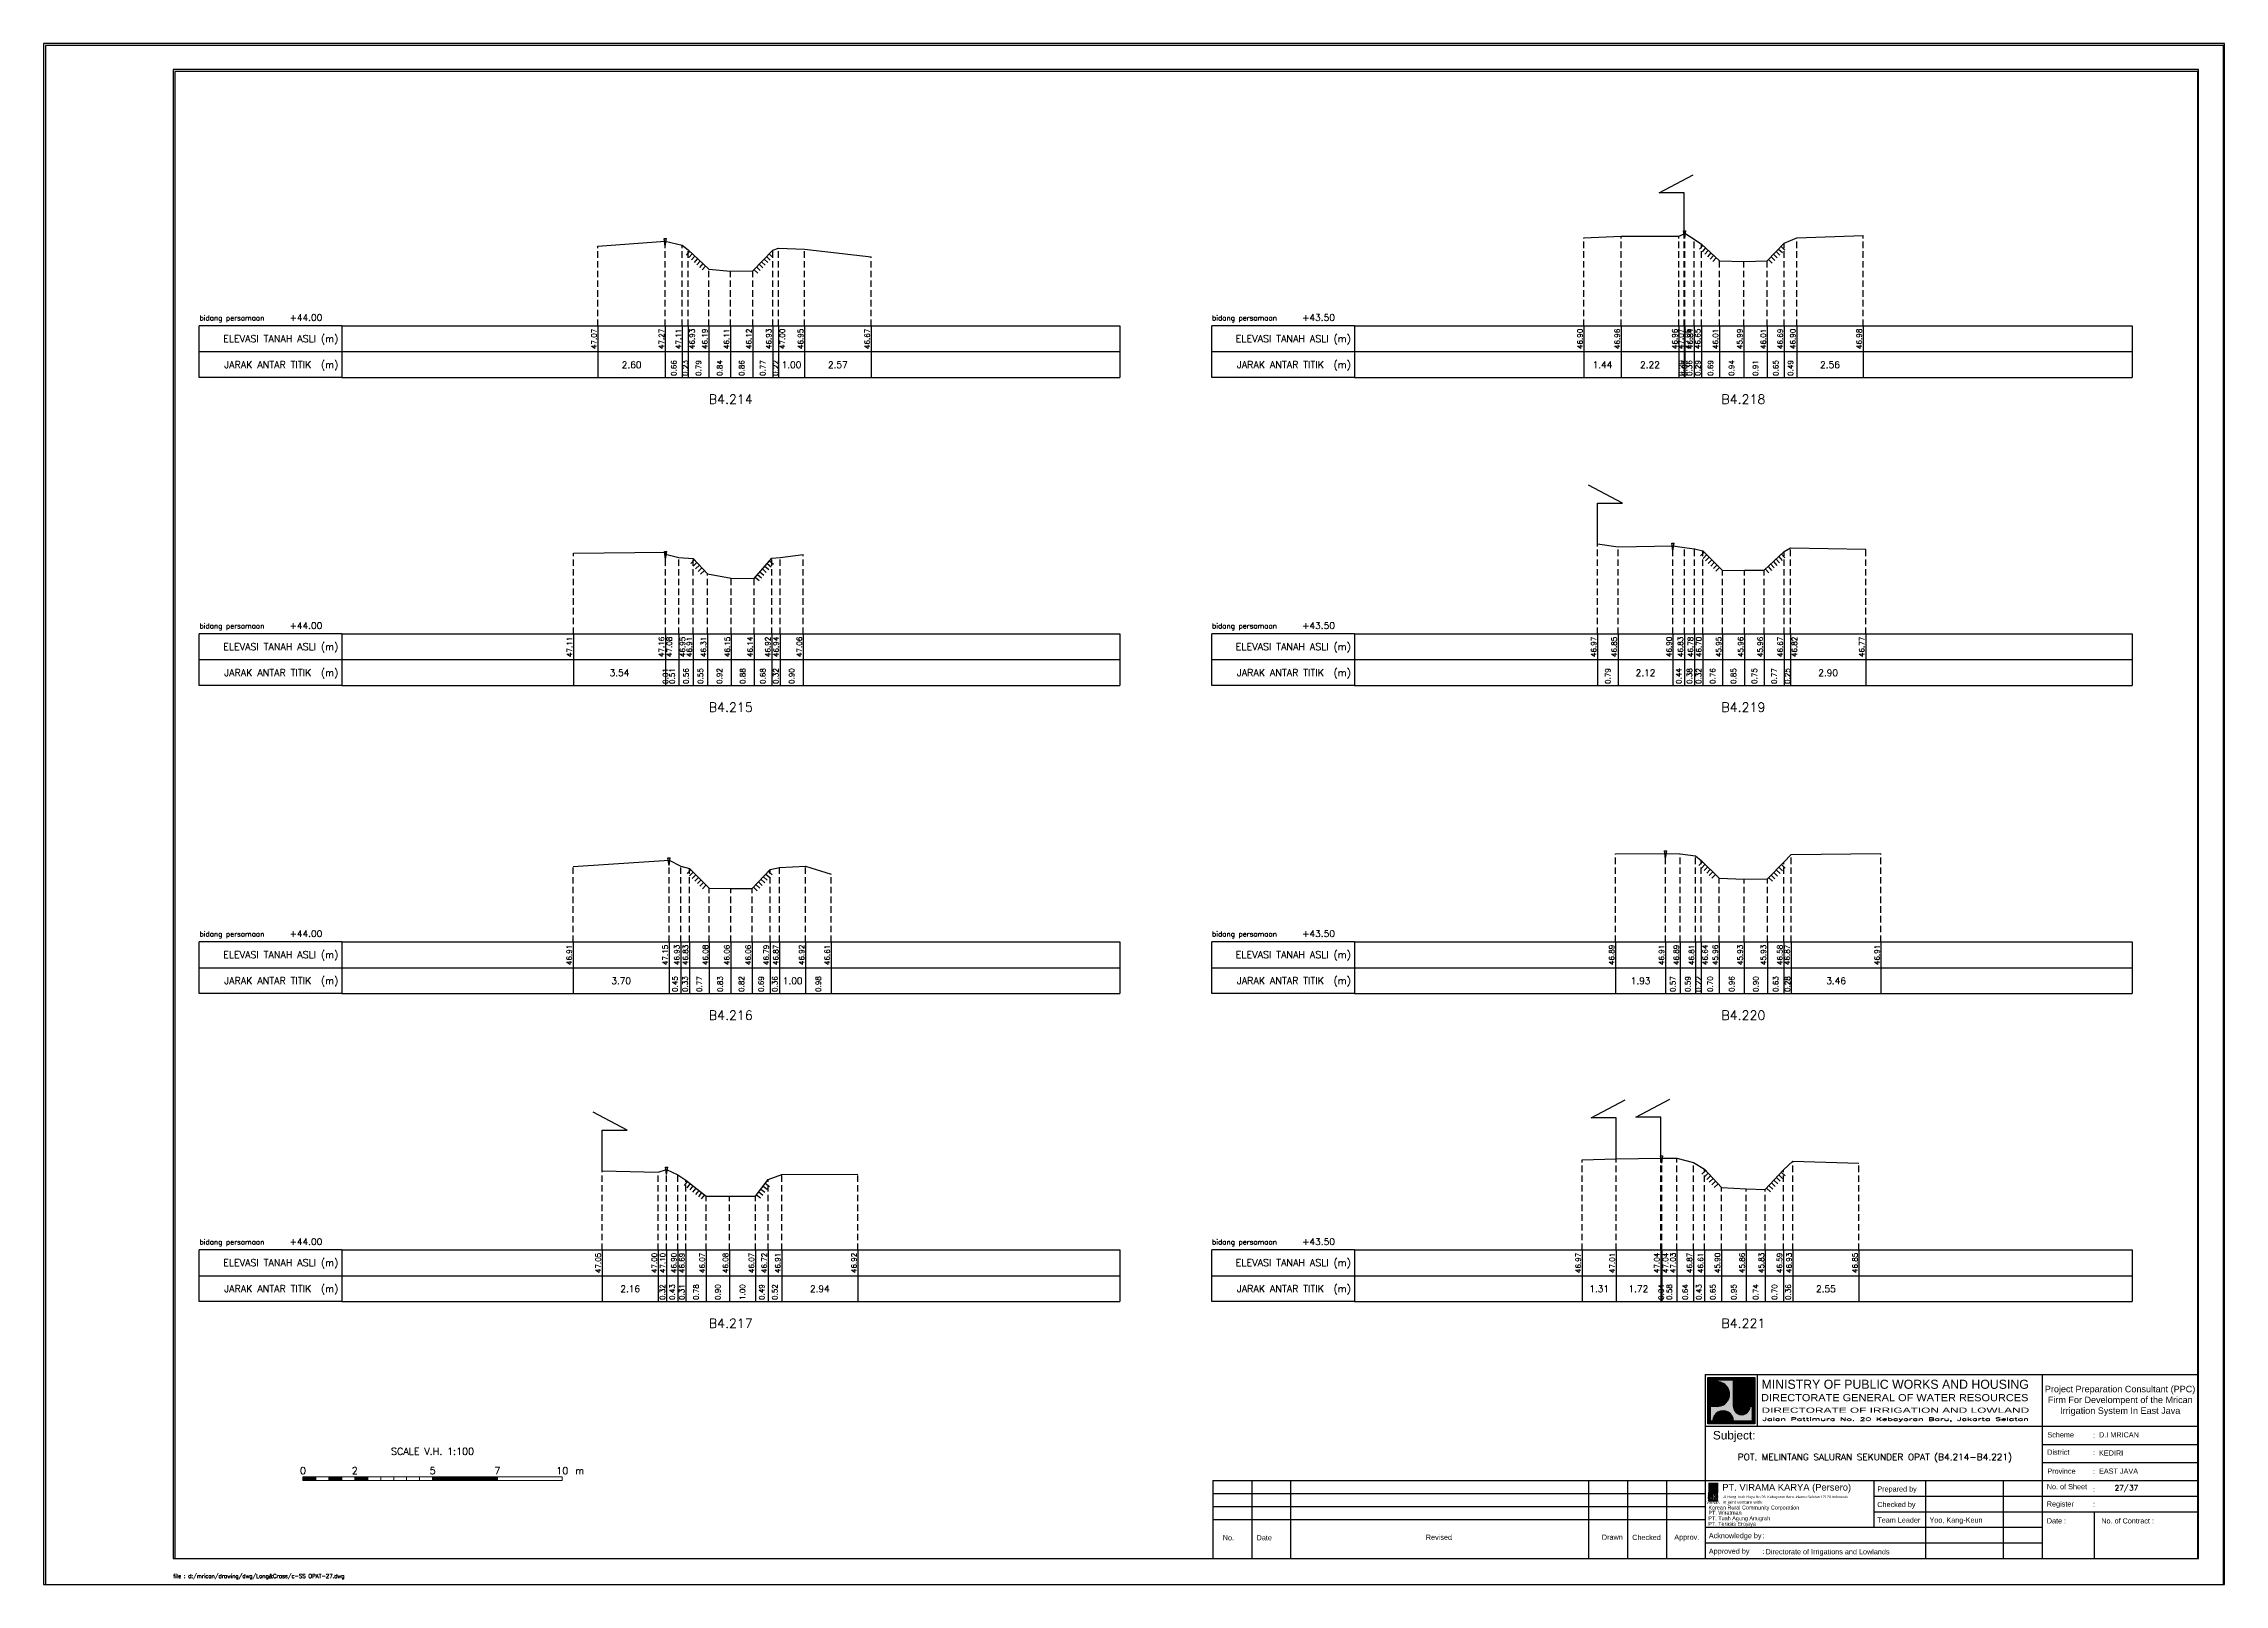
# Model space of a CAD drawing. Header units: inches. Extents: x -11 to 3175, y -842 to -783.
# Drawn here: x 2231 to 2315.1, y -842 to -782.6 of the extents above; entities that cross this region are included whole.
import ezdxf
from ezdxf.enums import TextEntityAlignment as Align

# ---------------------------------------------------------------- set-up
doc = ezdxf.new("R2010")
doc.units = ezdxf.units.IN
doc.header["$MEASUREMENT"] = 0
doc.linetypes.add('DASHED2', pattern=[0.375, 0.25, -0.125])
doc.layers.add('KOP', color=7, linetype='Continuous')
doc.layers.add('pelengkap', color=7, linetype='Continuous')
doc.styles.add('ARIAL', font='arial.ttf')
doc.styles.add('battang01', font='arial.ttf')
doc.styles.add('L100', font='simplex.shx', dxfattribs={"height": 0.254})
doc.styles.add('L140', font='simplex.shx', dxfattribs={"height": 0.356})
doc.styles.add('L60', font='simplex.shx', dxfattribs={"height": 0.152})
doc.styles.add('L80', font='simplex.shx', dxfattribs={"height": 0.203})
doc.styles.add('ROMANS-N', font='ROMANS.SHX', dxfattribs={"width": 0.8})
doc.styles.add('SONDU', font='arial.ttf')
doc.styles.get("Standard").update_dxf_attribs({"font": 'simplex.shx'})
doc.styles.add('STYLE1', font='arial.ttf', dxfattribs={"height": 0.2})
pattern_1 = [(45, (0, 0), (-0.08838834764831843, 0.08838834764831845), [])]

# ---------------------------------------------------------------- blocks, each defined once
blk = doc.blocks.new('kop')
at = {"layer": 'KOP'}
h = blk.add_hatch(color=3, dxfattribs=at)
h.paths.add_polyline_path([(609.8653532927285, 69.7965174242664), (591.8076082223538, 69.7965174242664), (591.8076082223538, 51.90947071793616), (609.8653532927285, 51.90947071793616)])
h.paths.add_polyline_path([(592.1020534932645, 52.24844148547069), (592.1020534932645, 69.50460869670152), (609.5341911203627, 69.50460869670152), (609.5341911203627, 52.24844148547069)], flags=16)
edge = h.paths.add_edge_path(flags=0)
edge.add_line((608.873529834174, 52.90910277674104), (601.6712012034158, 52.90910277674104))
edge.add_ellipse((597.6820295724688, 52.91975268540099), major_axis=(2.820780363398898, 2.820780363398898), ratio=0.9999999999999934, start_angle=314.8470375744171, end_angle=495.1529624255826)
edge.add_line((593.6928579415221, 52.90910277674104), (592.7627147794652, 52.90910277674104))
edge.add_line((592.7627147794651, 52.90910277674104), (592.7627147794651, 58.62619728620361))
edge.add_line((592.7627147794651, 58.62619728620368), (595.428986556629, 58.62619728620368))
edge.add_ellipse((595.4289865566291, 63.36824099147847), major_axis=(-3.353131261170752, 3.353131261170752), ratio=0.9999999999999983, start_angle=134.9999999999999, end_angle=314.9999999999999)
edge.add_line((595.4289865566291, 68.11028469675327), (595.4289865566291, 68.84394741944757))
edge.add_line((595.4289865566291, 68.84394741944752), (601.6547436091821, 68.84394741944752))
edge.add_line((601.6547436091821, 68.84394741944752), (601.6547436091821, 58.59413430307072))
edge.add_ellipse((604.8563547331537, 58.62619728605213), major_axis=(2.263994459030571, 2.263994459030571), ratio=0.9999999999991376, start_angle=135.5737774266452, end_angle=315.0000000026869)
edge.add_line((608.0581264027169, 58.62619728620368), (608.873529834174, 58.62619728620368))
edge.add_line((608.873529834174, 58.62619728620368), (608.873529834174, 52.9091027767411))
h = blk.add_hatch(dxfattribs=at)
h.set_pattern_fill('ANSI31', color=21)
h.set_pattern_definition(pattern_1)
h.paths.add_polyline_path([(609.5341911203627, 69.50460869670152), (592.1020534932645, 69.50460869670152), (592.1020534932645, 52.24844148547069), (609.5341911203627, 52.24844148547069)])
edge = h.paths.add_edge_path(flags=16)
edge.add_line((608.0581264038578, 58.62619728331649), (608.873529834174, 58.62619728331649))
edge.add_line((608.873529834174, 58.62619728331649), (608.873529834174, 52.90910277674104))
edge.add_line((608.873529834174, 52.90910277674104), (601.6712012043477, 52.90910277674104))
edge.add_ellipse((597.6820295732255, 52.91975268530538), major_axis=(-2.820780363950464, 2.820780363950464), ratio=0.9999999999999999, start_angle=224.8470375717975, end_angle=405.1529624282025)
edge.add_line((593.6928579421033, 52.90910277674104), (592.7627147794651, 52.90910277674104))
edge.add_line((592.7627147794651, 52.90910277674104), (592.7627147794651, 58.62619728331649))
edge.add_line((592.7627147794651, 58.62619728331649), (595.4289865705781, 58.62619728331649))
edge.add_ellipse((595.4289865571182, 63.3682409894528), major_axis=(-3.353131262124677, 3.353131262124677), ratio=0.9999999999999912, start_angle=134.9999999999997, end_angle=314.9999999999998)
edge.add_line((595.4289865571182, 68.11028469676671), (595.4289865571182, 68.84394741944752))
edge.add_line((595.4289865571182, 68.84394741944752), (601.6547436095548, 68.84394741944752))
edge.add_line((601.6547436095548, 68.84394741944752), (601.6547436095548, 58.5941344047481))
edge.add_ellipse((604.8563547345466, 58.62619728331649), major_axis=(-2.263994459341034, 2.263994459341035), ratio=0.999999999999965, start_angle=45.57377555810933, end_angle=225.000000000001)
h = blk.add_hatch(color=3, dxfattribs=at)
edge = h.paths.add_edge_path()
edge.add_line((601.6547436091821, 68.84394741944752), (595.4289865566291, 68.84394741944752))
edge.add_line((595.4289865566291, 68.84394741944752), (595.4289865566291, 68.11028469675321))
edge.add_ellipse((595.4289865566291, 63.36824099147847), major_axis=(-3.353131261170759, 3.353131261170758), ratio=0.9999999999999979, start_angle=134.9999999999999, end_angle=314.99999999999994, ccw=False)
edge.add_line((595.4289865566291, 58.62619728620368), (592.7627147794652, 58.62619728620368))
edge.add_line((592.7627147794651, 58.62619728620368), (592.7627147794651, 52.9091027767411))
edge.add_line((592.7627147794651, 52.90910277674104), (593.692857941522, 52.90910277674104))
edge.add_ellipse((597.6820295724688, 52.91975268540099), major_axis=(-2.820780363398898, 2.820780363398898), ratio=0.9999999999999934, start_angle=-135.1529624255826, end_angle=45.15296242558293, ccw=False)
edge.add_line((601.6712012034156, 52.90910277674104), (608.8735298341738, 52.90910277674104))
edge.add_line((608.873529834174, 52.90910277674104), (608.873529834174, 58.62619728620361))
edge.add_line((608.873529834174, 58.62619728620368), (608.0581264027169, 58.62619728620368))
edge.add_ellipse((604.856354733136, 58.62619728987087), major_axis=(2.263994459042317, 2.263994459042318), ratio=0.9999999999997576, start_angle=134.426222510409, end_angle=314.999999934367, ccw=False)
edge.add_line((601.6547436091821, 58.65826027636805), (601.6547436091821, 68.8439474194476))
h = blk.add_hatch(dxfattribs=at)
h.set_pattern_fill('ANSI31', color=41)
h.set_pattern_definition(pattern_1)
h.paths.add_polyline_path([(595.5939701222399, 25.44229578518152), (591.9923714647559, 25.44229578518152), (591.9923714647559, 22.12011222587194), (595.5939701222399, 22.12011222587194)])
h.paths.add_polyline_path([(594.8290399212113, 23.80107538915849), (595.486404190889, 22.50553331270966), (594.9518442189607, 22.50553331270966), (594.3704352444638, 23.59173922572727), (594.3704352444638, 22.50553331270966), (593.8526512319377, 22.50553331270966), (593.8526512319377, 24.7253559070662), (593.2416323709347, 22.50553331270966), (592.8436656118323, 22.50553331270966), (592.1206616099082, 25.0450254569166), (592.6728596590955, 25.0450254569166), (593.0257276515837, 23.53939475651638), (593.4088768836065, 25.0450254569166), (594.3704352444638, 25.0450254569166), (594.3704352444638, 23.99209855350495), (594.8904903176194, 25.0450254569166), (595.4627761213299, 25.0450254569166)], flags=16)
at = {"color": 2}
blk.add_lwpolyline([(-49.29008735655361, -9.987386569675465), (790.6905617838997, -9.987386569675465), (790.6905617838997, 583.2926438577114), (-49.29008735655361, 583.2926438577114)], close=True, dxfattribs=at)
at = {"color": 6}
blk.add_lwpolyline([(0.6493091440684111, 0.0004927304488262507), (780.7026824837753, 0.0004927304488262507), (780.7026824837753, 573.3047645575871), (0.6493091440684111, 573.3047645575871)], close=True, dxfattribs=at)
at = {"layer": 'KOP', "color": 5}
for p, q in [((590.8030303217506, 70.96299432783698), (590.8030303217506, 29.98464833497903)), ((590.8030303217506, 70.96299432783698), (780.7026824837753, 70.96299432783698)), ((400.9033781597261, 29.98464833497903), (400.9033781597261, 0.0004927304488262507)), ((400.9033781597261, 29.98464833497903), (590.8030303217506, 29.98464833497903)), ((590.8030303217506, 29.98464833497903), (590.8030303217506, 0.0004927304488262507))]:
    blk.add_line(p, q, dxfattribs=at)
at = {"layer": 'KOP', "color": 3}
for p, q in [((591.8076082223538, 69.7965174242664), (609.8653532927285, 69.7965174242664)), ((591.8076082223538, 51.90947071793616), (591.8076082223538, 69.7965174242664)), ((592.1020534932645, 69.50460869670152), (609.5341911203627, 69.50460869670152)), ((592.1020534932645, 52.24844148547069), (592.1020534932645, 69.50460869670152)), ((595.4289865571182, 68.84394741502373), (595.4289865571182, 68.1102846954029)), ((595.4289865566291, 68.84394741944752), (601.6547436091821, 68.84394741944752)), ((601.6547436095548, 58.59413430414176), (601.6547436095548, 68.84394741502373)), ((609.5341911203627, 69.50460869670152), (609.5341911203627, 52.24844148547069)), ((609.8653532927285, 69.7965174242664), (609.8653532927285, 51.90947071793616)), ((609.8653532927285, 51.90947071793616), (591.8076082223538, 51.90947071793616)), ((609.5341911203627, 52.24844148547069), (592.1020534932645, 52.24844148547069)), ((592.7627147794651, 52.90910277674104), (592.7627147794651, 58.62619728620368)), ((595.4289865571182, 58.62619728331649), (592.7627147799426, 58.62619728331649)), ((593.6928579415221, 52.90910277674104), (592.7627147794651, 52.90910277674104)), ((608.873529834174, 52.90910277674104), (601.6712012034156, 52.90910277674104)), ((608.8735298352565, 58.62619728331649), (608.0581264038578, 58.62619728331649)), ((608.873529834174, 58.62619728620368), (608.873529834174, 52.90910277674104)), ((720.7343712747147, 43.97725428375983), (780.7026824837753, 43.97725428375983)), ((720.7343712747147, 36.98095130936949), (780.7026824837753, 36.98095130936949)), ((415.895455961991, 29.98464833497903), (415.895455961991, 0.0004927304488262507)), ((430.8875337642562, 29.98464833497903), (430.8875337642562, 0.0004927304488262507)), ((545.8267969149554, 29.98464833497903), (545.8267969149554, 0.0004927304488262507)), ((560.8188747172203, 29.98464833497903), (560.8188747172203, 0.0004927304488262507)), ((575.8109525194855, 29.98464833497903), (575.8109525194855, 0.0004927304488262507)), ((655.7687007982327, 29.98464833497903), (655.7687007982327, 11.99415497226093)), ((675.7581378679197, 29.98464833497903), (675.7581378679197, 0.0004927304488262507)), ((705.7422934724498, 29.98464833497903), (705.7422934724498, 0.0004927304488262507)), ((400.9033781597261, 24.98728906755738), (590.8030303217506, 24.98728906755738)), ((400.9033781597261, 19.98992980013563), (590.8030303217506, 19.98992980013563)), ((655.7687007982327, 23.98781721407303), (720.7343712747147, 23.98781721407303)), ((655.7687007982327, 17.99098609316704), (720.7343712747147, 17.99098609316704)), ((720.7343712747147, 23.98781721407303), (780.7026824837753, 23.98781721407303)), ((720.7343712747147, 17.99098609316704), (780.7026824837753, 17.99098609316704)), ((740.7238083444017, 17.99098609316704), (740.7238083444017, 0.0004927304488262507)), ((400.9033781597261, 14.99257053271398), (590.8030303217506, 14.99257053271398)), ((590.8030303217506, 5.997323851354935), (720.7343712747147, 5.997323851354935))]:
    blk.add_line(p, q, dxfattribs=at)
at = {"layer": 'KOP', "color": 4}
for p, q in [((610.7924673914374, 70.96299432783698), (610.7924673914374, 50.97355725815018)), ((720.7343712747147, 70.96299432783698), (720.7343712747147, 0.0004927304488262507)), ((590.8030303217506, 50.97355725815018), (720.7343712747147, 50.97355725815018)), ((720.7343712747147, 50.97355725815018), (780.7026824837753, 50.97355725815018)), ((590.8030303217506, 29.98464833497903), (720.7343712747147, 29.98464833497903)), ((720.7343712747147, 29.98464833497903), (780.7026824837753, 29.98464833497903)), ((590.8030303217506, 11.99415497226093), (720.7343712747147, 11.99415497226093))]:
    blk.add_line(p, q, dxfattribs=at)
at = {"layer": 'KOP', "color": 41}
blk.add_line((595.5939701222399, 22.12011222587194), (591.9923714647559, 22.12011222587194), dxfattribs=at)
for points in [[(591.9923714647559, 25.44229578518152), (595.5939701222399, 25.44229578518152)], [(592.2042302093139, 25.44229578518152), (592.4160889538717, 25.44229578518152)], [(592.6279476984296, 25.44229578518152), (592.8398064429874, 25.44229578518152)], [(593.0516651875452, 25.44229578518152), (593.2635239321031, 25.44229578518152)], [(593.475382676661, 25.44229578518152), (593.6872414212188, 25.44229578518152)], [(593.8991001657766, 25.44229578518152), (594.1109589103345, 25.44229578518152)], [(594.3228176548924, 25.44229578518152), (594.5346763994503, 25.44229578518152)], [(594.7465351440081, 25.44229578518152), (594.958393888566, 25.44229578518152)], [(595.1702526331238, 25.44229578518152), (595.3821113776818, 25.44229578518152)], [(592.1206616099082, 25.0450254569166), (592.6728596590955, 25.0450254569166)], [(592.1206616099082, 25.0450254569166), (592.8436656118323, 22.50553331270964)], [(592.6728596590955, 25.04502545691657), (593.0257276515837, 23.53939475651638), (593.4088768836065, 25.04502545691663)], [(592.8436656118323, 22.50553331270966), (593.2416323709347, 22.50553331270966)], [(593.2416323709347, 22.50553331270964), (593.8526512319377, 24.7253559070662)], [(593.4088768836065, 25.0450254569166), (594.3704352444638, 25.0450254569166)], [(593.8526512319377, 22.50553331270966), (593.8526512319377, 24.7253559070662)], [(593.8526512319377, 22.50553331270966), (594.3704352444638, 22.50553331270966)], [(594.3704352444638, 25.0450254569166), (594.3704352444638, 23.99209855350495)], [(594.3704352444638, 23.99209855350495), (594.8904903176194, 25.04502545691664)], [(594.9518442189607, 22.50553331270961), (594.3704352444638, 23.59173922572727)], [(594.3704352444638, 23.59173922572727), (594.3704352444638, 22.50553331270966)], [(594.8290399212113, 23.80107538915849), (595.4627761213299, 25.04502545691658)], [(594.8290399212113, 23.80107538915849), (595.486404190889, 22.50553331270966)], [(594.8904903176194, 25.0450254569166), (595.4627761213299, 25.0450254569166)], [(594.9518442189607, 22.50553331270966), (595.486404190889, 22.50553331270966)]]:
    blk.add_lwpolyline(points, dxfattribs=at)
at = {"layer": 'KOP', "color": 42}
for points in [[(592.1962927759001, 29.11418325926331), (592.1962927759001, 25.44229578518152)], [(592.5354066955362, 29.11418325926331), (592.5354066955362, 25.44229578518152)], [(592.9591241846518, 29.11418325926331), (592.9591241846518, 25.44229578518152)], [(593.3828416737675, 29.11418325926331), (593.3828416737675, 25.44229578518152)], [(593.8065591628832, 29.11418325926331), (593.8065591628832, 25.44229578518152)], [(594.2302766519989, 29.11418325926331), (594.2302766519989, 25.44229578518152)], [(594.6539941411147, 29.11418325926331), (594.6539941411147, 25.44229578518152)], [(595.0777116302304, 29.11418325926331), (595.0777116302304, 25.44229578518152)], [(595.5014291193462, 29.11418325926331), (595.5014291193462, 25.44229578518152)]]:
    blk.add_lwpolyline(points, dxfattribs=at)
at = {"layer": 'KOP', "color": 3}
for centre, major_axis, ratio, start_param, end_param in [((595.4289865571182, 63.3682409894528), (-3.353131262124677, 3.353131262124677), 0.9999999999999912, 2.35619449019234, 5.497787143782134), ((597.6820295732255, 52.91975268530538), (-2.820780363950464, 2.820780363950464), 0.9999999999999998, 3.924321118983262, 7.071253168581014), ((604.8563547345466, 58.62619728331649), (-2.263994459341034, 2.263994459341035), 0.9999999999999651, 0.7853981633974656, 3.926990816987259)]:
    blk.add_ellipse(centre, major_axis=major_axis, ratio=ratio, start_param=start_param, end_param=end_param, dxfattribs=at)
at = {"layer": 'KOP', "color": 5, "style": 'SONDU'}
for s, height, width, p, p2 in [('MINISTRY OF PUBLIC WORKS AND HOUSING', 3.49815148719519, 0.9710490151369037, (612.4932982688147, 65.39724920043633), (715.583635835389, 65.39724920043633)), ('DIRECTORATE GENERAL OF WATER RESOURCES', 2.748547597081934, 1.100714376561997, (612.3259886324004, 60.61804978528377), (715.4154333181652, 60.61804978528377)), ('DIRECTORATE OF IRRIGATION AND LOWLAND', 1.99894370696868, 1.63875262601232, (612.5247331509995, 56.15346481889102), (715.7518429621628, 56.15346481889102))]:
    blk.add_text(s, height=height, dxfattribs=dict(at, width=width)).set_placement(p, p2, align=Align.FIT)
at = {"layer": 'KOP', "color": 3, "style": 'ROMANS-N', "width": 1.832260783358812}
blk.add_text('Jalan Pattimura No. 20 Kebayoran Baru, Jakarta Selatan', height=1.249339816855425, dxfattribs=at).set_placement((612.7914110984061, 53.0739527913797), (715.583635835389, 53.0739527913797), align=Align.FIT)
at = {"layer": 'KOP', "color": 5, "style": 'ARIAL'}
blk.add_text('Subject:', height=3.252150442789123, dxfattribs=at).set_placement((593.7538629287924, 45.86653647040268))
at = {"layer": 'KOP', "color": 3}
for s, height, style, p in [('Scheme', 1.99894370696868, 'battang01', (722.7467307064071, 46.65722556886666)), ('District', 1.99894370696868, 'battang01', (722.6754973804648, 39.96707763894264)), (':', 1.99894370696868, 'battang01', (740.368327375754, 46.56012324452533)), ('D.I MRICAN', 1.99894370696868, 'battang01', (742.6585068305885, 46.65722556886666)), ('Province', 1.99894370696868, 'battang01', (722.7467307064071, 32.66461962008597)), (':', 1.99894370696868, 'battang01', (740.368327375754, 32.56751729574452)), (':', 1.99894370696868, 'battang01', (740.382074427338, 39.86997531646293)), ('KEDIRI', 1.99894370696868, 'battang01', (742.6585068305885, 39.66092259447632)), ('EAST JAVA', 1.99894370696868, 'battang01', (742.6585068305885, 32.66461962008597)), ('Prepared by', 1.99894370696868, 'battang01', (657.1430811109453, 25.78808395849862)), ('No. of Sheet ', 1.99894370696868, 'battang01', (722.520620818671, 26.67669459981798)), (':', 1.99894370696868, 'battang01', (740.3764858407951, 25.61838168175072)), ('in joint venture with:', 1.249339816855425, 'SONDU', (597.5578460284455, 21.07202452231022)), ('Checked by', 1.99894370696868, 'battang01', (657.1430811109453, 19.79125283759251)), ('Register', 1.99894370696868, 'battang01', (722.520620818671, 20.01807698302375)), (':', 1.99894370696868, 'battang01', (740.3598310849088, 19.92097465868241)), ('No.', 2, 'STYLE1', (404.7326663119579, 6.989602865739329)), ('Date', 2, 'STYLE1', (417.7761580577991, 6.989602865739329)), ('Revised', 2, 'STYLE1', (483.0371936477145, 7.169341252978228)), ('Drawn', 2, 'STYLE1', (550.9231662973559, 7.182965166626985)), ('Checked', 2, 'STYLE1', (562.6224972631348, 7.108401592637279)), ('Approv.', 2, 'STYLE1', (578.86250988613, 7.205550314016108)), ('Acknowledge by', 1.99894370696868, 'battang01', (592.1774106344633, 7.797590595780406)), (':', 1.99894370696868, 'battang01', (612.7647815001492, 7.813086169812294)), ('Team Leader', 1.99894370696868, 'battang01', (657.1430811109453, 13.79442171668651)), ('Yoo, Kang-Keun', 1.99894370696868, 'battang01', (677.261691985017, 13.79442171668651)), ('Date :', 1.99894370696868, 'battang01', (722.520620818671, 13.48542904786333)), ('No. of Contract :', 1.99894370696868, 'battang01', (743.5203251274443, 13.48542904786333)), ('Approved by', 1.99894370696868, 'battang01', (592.1774106344633, 1.800759474874411)), (':', 1.99894370696868, 'battang01', (612.8062382028575, 1.771932832116903)), ('Directorate of Irrigations and Lowlands', 1.99894370696868, 'battang01', (614.0846811434608, 1.594699671224788))]:
    blk.add_text(s, height=height, dxfattribs=dict(at, style=style)).set_placement(p)
at = {"layer": 'KOP', "color": 6, "style": 'SONDU'}
blk.add_text('PT. VIRAMA KARYA (Persero)', height=2.580944750812598, dxfattribs=at).set_placement((597.3630730504415, 26.14584984606049))
at = {"layer": 'KOP', "color": 42, "style": 'SONDU'}
blk.add_text('VIRAMA', height=0.9417941134961573, dxfattribs=at).set_placement((591.2959839900191, 21.03873930941651))
at = {"layer": 'KOP', "color": 4, "style": 'SONDU'}
for s, p in [('Korean Rural Community Corporation', (592.0172325651579, 18.85809622764893)), ('PT. Wiratman', (592.0172325651579, 16.86431729777243)), ('PT. Terasis Erojaya', (591.9444979581187, 12.58833032325808)), ('PT. Tuah Agung Anugrah', (591.9984246368545, 14.73155498450907))]:
    blk.add_text(s, height=1.49920778022651, dxfattribs=at).set_placement(p)
at = {"layer": 'KOP', "color": 3, "insert": (719.8583502723425, 60.76950394133539), "char_height": 2.49867963371085, "width": 61.43936713392102, "attachment_point": 4, "style": 'SONDU'}
blk.add_mtext('\\pi1.9124;Project Preparation Consultant (PPC)\\P\\pi3.0493;Firm For Develompent of the Mrican \\P\\pi7.7731;Irrigation System In East Java', dxfattribs=at)
at = {"layer": 'KOP', "color": 2, "insert": (597.5716775050441, 24.25098294227902), "char_height": 0.9994718534843399, "width": 48.71807324837515, "attachment_point": 1, "style": 'SONDU'}
blk.add_mtext('Jl. Hang Tuah Raya No.26, Kebayoran Baru Jakarta Selatan 12120 Indonesia', dxfattribs=at)
blk = doc.blocks.new('*X6')
at = {"color": 0}
for p, q in [((20000, 6250), (25000, 6250)), ((20000, 6200), (25000, 6200)), ((20000, 6150), (25000, 6150)), ((20000, 6100), (25000, 6100)), ((20000, 6050), (25000, 6050))]:
    blk.add_line(p, q, dxfattribs=at)
blk = doc.blocks.new('*X5')
at = {"color": 0}
for p, q in [((14000, 6250), (15000, 6250)), ((14000, 6200), (15000, 6200)), ((14000, 6150), (15000, 6150)), ((14000, 6100), (15000, 6100)), ((14000, 6050), (15000, 6050))]:
    blk.add_line(p, q, dxfattribs=at)
blk = doc.blocks.new('*X3')
at = {"color": 0}
for p, q in [((10000, 6250), (11000, 6250)), ((10000, 6200), (11000, 6200)), ((10000, 6150), (11000, 6150)), ((10000, 6100), (11000, 6100)), ((10000, 6050), (11000, 6050))]:
    blk.add_line(p, q, dxfattribs=at)
blk = doc.blocks.new('*X4')
at = {"color": 0}
for p, q in [((12000, 6250), (13000, 6250)), ((12000, 6200), (13000, 6200)), ((12000, 6150), (13000, 6150)), ((12000, 6100), (13000, 6100)), ((12000, 6050), (13000, 6050))]:
    blk.add_line(p, q, dxfattribs=at)
blk = doc.blocks.new('c100')
at = {"color": 2}
blk.add_lwpolyline([(-5, -1), (79.10000000000002, -1), (79.10000000000002, 58.4), (-5, 58.4)], close=True, dxfattribs=at)
at = {"color": 6}
blk.add_lwpolyline([(0, 0), (78.10000000000002, 0), (78.10000000000002, 57.4), (3.516176065587739e-15, 57.4)], close=True, dxfattribs=at)
at = {"color": 3, "lineweight": 0}
for points in [[(5, 3), (5.5, 3), (5.5, 3.15), (5, 3.15)], [(5.5, 3), (6, 3), (6, 3.15), (5.5, 3.15)], [(6, 3), (6.5, 3), (6.5, 3.15), (6, 3.15)], [(6.5, 3), (7, 3), (7, 3.15), (6.5, 3.15)], [(7, 3), (7.5, 3), (7.5, 3.15), (7, 3.15)], [(7.5, 3), (8, 3), (8, 3.15), (7.5, 3.15)], [(8, 3), (8.5, 3), (8.5, 3.15), (8, 3.15)], [(8.5, 3), (9, 3), (9, 3.15), (8.5, 3.15)], [(9, 3), (9.5, 3), (9.5, 3.15), (9, 3.15)], [(9.5, 3), (10, 3), (10, 3.15), (9.5, 3.15)], [(10, 3), (12.5, 3), (12.5, 3.15), (10, 3.15)], [(12.5, 3), (15, 3), (15, 3.15), (12.5, 3.15)]]:
    blk.add_lwpolyline(points, close=True, dxfattribs=at)
at = {"color": 1, "lineweight": 0, "xscale": 0.0005, "yscale": 0.0005, "zscale": 0.0005}
for name in ['*X3', '*X4', '*X5', '*X6']:
    blk.add_blockref(name, (0, 0), dxfattribs=at)
at = {"color": 3}
for s, p in [('SCALE V.H. 1:100', (10, 4)), ('0', (5, 3.25)), ('2', (7, 3.25)), ('5', (10, 3.25)), ('7', (12.5, 3.25)), ('10', (15, 3.25))]:
    blk.add_text(s, height=0.27, dxfattribs=at).set_placement(p, align=Align.CENTER)
blk.add_text('m', height=0.27, dxfattribs=at).set_placement((15.5, 3.25))
blk = doc.blocks.new('das2')
at = {"color": 5, "linetype": 'Continuous'}
for q in [(0, 1), (17.75, 0.9999999999999973)]:
    blk.add_line((2.75, 1), q, dxfattribs=at)
at = {"color": 3, "linetype": 'Continuous'}
for p, q in [((2.75, 1), (2.75, 0)), ((17.75, 0.9999999999999973), (17.75, -2.664535259100376e-15)), ((0, 0.5000000000000004), (17.75, 0.4999999999999973)), ((2.75, 0), (0, 0)), ((2.75, 0), (17.75, -2.664535259100376e-15))]:
    blk.add_line(p, q, dxfattribs=at)
blk.add_lwpolyline([(0, 0), (0, 1)], dxfattribs=at)
blk.add_text('bidang persamaan', height=0.1, dxfattribs=at).set_placement((0.005000000000000004, 1.100000000000001))
at = {"color": 5, "linetype": 'Continuous'}
for s, p in [('ELEVASI TANAH ASLI (m)', (2.683279515513197, 0.6825000000000001)), ('JARAK ANTAR TITIK  (m)', (2.683279515513197, 0.1825000000000001))]:
    blk.add_text(s, height=0.135, dxfattribs=at).set_placement(p, align=Align.RIGHT)
blk = doc.blocks.new('gbrpatok')
at = {"color": 2, "linetype": 'Continuous'}
for p, q in [((-0.0004517254713327645, 0.0009574234873781506), (0.0004517254713327645, 0.0009574234873781506)), ((0, -0.001962284437723838), (-0.0004517254713327645, 0.0009574234873781506)), ((0, -0.001962284437723838), (0.0004517254713327645, 0.0009574234873781506))]:
    blk.add_line(p, q, dxfattribs=at)
blk = doc.blocks.new('rumahki')
at = {"color": 3, "linetype": 'Continuous'}
blk.add_lwpolyline([(0, 0), (0, 0.01576461611489322), (0.009615698653525406, 0.01576461611489322), (-0.003502072417772339, 0.02270718004444916)], dxfattribs=at)
blk = doc.blocks.new('rumahka')
at = {"color": 3, "linetype": 'Continuous'}
blk.add_lwpolyline([(0, 0), (0, 0.01576461611489322), (-0.009615698653525406, 0.01576461611489322), (0.003502072417772339, 0.02270718004444916)], dxfattribs=at)

msp = doc.modelspace()

# ---------------------------------------------------------------- linework, layer by layer
at = {"color": 2, "linetype": 'Continuous', "lineweight": -3}
for p, q in [((2252.377119998035, -790.408354133363), (2254.975716734035, -790.2133541333629)), ((2254.975716734035, -790.2133541333629), (2255.631085333035, -790.375354133363)), ((2255.631085333035, -790.375354133363), (2255.860468677035, -790.5553541333629)), ((2259.116135191035, -790.557354133363), (2259.341090716035, -790.4833541333629)), ((2259.341090716035, -790.4833541333629), (2260.345093048035, -790.528354133363)), ((2260.345093048035, -790.528354133363), (2262.912241981035, -790.813354133363)), ((2290.400229262618, -790.0825107761763), (2291.836805746618, -790.0185107761763)), ((2291.836805746618, -790.0185107761763), (2294.059735294618, -790.0185107761763)), ((2294.059735294618, -790.0185107761763), (2294.260869484618, -789.9265107761762)), ((2294.260869484618, -789.9265107761762), (2294.290024244618, -789.9095107761763)), ((2294.290024244618, -789.9095107761763), (2294.647074661618, -790.1385107761762)), ((2294.647074661618, -790.1385107761762), (2294.941253850618, -790.3355107761762)), ((2294.941253850618, -790.3355107761762), (2295.626910926618, -790.9705107761763)), ((2297.472310843618, -790.9735107761762), (2298.122856747618, -790.2975107761763)), ((2298.122856747618, -790.2975107761763), (2298.610835510618, -790.0875107761763)), ((2298.610835510618, -790.0875107761763), (2301.168813236618, -790.0005107761763)), ((2255.860468677035, -790.5553541333629), (2256.652610589035, -791.2903541333629)), ((2256.652610589035, -791.2903541333629), (2257.490696654035, -791.3683541333629)), ((2257.490696654035, -791.3683541333629), (2258.346611274035, -791.361354133363)), ((2258.346611274035, -791.361354133363), (2259.116135191035, -790.557354133363)), ((2295.626910926618, -790.9705107761763), (2296.566240402618, -790.9955107761763)), ((2296.566240402618, -790.9955107761763), (2297.472310843618, -790.9735107761762)), ((2251.435281003707, -802.2443586144343), (2254.978277762707, -802.2023586144344)), ((2254.978277762707, -802.2023586144344), (2254.983277762707, -802.2803586144344)), ((2254.983277762707, -802.2803586144344), (2255.492080277707, -802.4093586144344)), ((2259.400088036707, -802.4133586144344), (2260.296330086707, -802.2963586144343)), ((2290.928708514363, -801.8872416629233), (2291.718627850363, -802.0042416629234)), ((2291.718627850363, -802.0042416629234), (2293.835942423363, -801.9562416629234)), ((2293.835942423363, -801.9562416629234), (2294.278169740363, -802.0282416629234)), ((2294.278169740363, -802.0282416629234), (2294.662754373363, -802.0762416629234)), ((2294.662754373363, -802.0762416629234), (2294.985796762363, -802.1542416629234)), ((2294.985796762363, -802.1542416629234), (2295.748664306363, -802.9062416629233)), ((2297.350557623363, -802.9022416629233), (2298.125184780363, -802.1832416629234)), ((2298.125184780363, -802.1832416629234), (2298.371405465363, -802.0402416629233)), ((2298.371405465363, -802.0402416629233), (2301.267991535363, -802.0912416629234)), ((2255.492080277707, -802.4093586144344), (2256.053382897707, -802.4493586144343)), ((2256.053382897707, -802.4493586144343), (2256.602771819707, -803.0433586144344)), ((2256.602771819707, -803.0433586144344), (2257.519931463707, -803.2093586144343)), ((2258.396450040707, -803.2213586144344), (2259.079789083707, -802.4403586144343)), ((2259.079789083707, -802.4403586144343), (2259.400088036707, -802.4133586144344)), ((2295.748664306363, -802.9062416629233), (2296.597695852363, -802.9012416629233)), ((2296.597695852363, -802.9012416629233), (2297.350557623363, -802.9022416629233)), ((2257.519931463707, -803.2093586144343), (2258.396450040707, -803.2213586144344)), ((2251.42208406263, -814.3204415543373), (2255.12322442763, -814.0834415543374)), ((2255.12322442763, -814.0834415543374), (2255.57447269663, -814.3064415543373)), ((2291.622987767855, -813.8410712715137), (2293.548436546855, -813.8200712715136)), ((2293.548436546855, -813.8200712715136), (2294.117521777855, -813.8400712715136)), ((2294.117521777855, -813.8400712715136), (2294.703826091855, -813.9180712715137)), ((2294.703826091855, -813.9180712715137), (2294.925611190855, -814.0920712715136)), ((2298.110101154854, -814.1530712715137), (2298.394789504855, -813.8590712715136)), ((2298.394789504855, -813.8590712715136), (2301.857292364855, -813.8230712715136)), ((2255.57447269663, -814.3064415543373), (2255.90350770963, -814.3994415543374)), ((2255.90350770963, -814.3994415543374), (2256.67295601663, -815.1554415543374)), ((2258.32626579463, -815.1734415543374), (2259.02005442163, -814.4424415543374)), ((2259.02005442163, -814.4424415543374), (2259.38493230163, -814.3644415543373)), ((2259.38493230163, -814.3644415543373), (2260.38544924263, -814.3094415543374)), ((2260.38544924263, -814.3094415543374), (2261.36902717863, -814.6224415543373)), ((2294.925611190855, -814.0920712715136), (2295.620850115855, -814.7760712715136)), ((2295.620850115855, -814.7760712715136), (2296.579297150854, -814.8070712715137)), ((2296.579297150854, -814.8070712715137), (2297.478371914855, -814.8050712715136)), ((2297.478371914855, -814.8050712715136), (2298.110101154854, -814.1530712715137)), ((2256.67295601663, -815.1554415543374), (2257.50289919563, -815.1734415543374)), ((2257.50289919563, -815.1734415543374), (2258.32626579463, -815.1734415543374)), ((2290.334060104413, -825.6389850205521), (2291.643947390413, -825.5959850205521)), ((2291.643947390413, -825.5959850205521), (2293.361562993413, -825.5649850205521)), ((2293.361562993413, -825.5649850205521), (2293.402903046413, -825.5679850205521)), ((2293.402903046413, -825.5679850205521), (2293.987411386413, -825.5739850205521)), ((2293.987411386413, -825.5739850205521), (2294.623333298413, -825.7369850205521)), ((2294.623333298413, -825.7369850205521), (2295.050689440413, -825.9969850205521)), ((2298.098277046413, -826.0149850205521), (2298.460140434413, -825.6819850205521)), ((2298.460140434413, -825.6819850205521), (2301.007618425414, -825.7609850205521)), ((2252.541573178497, -826.0613829464086), (2254.702697297497, -826.1123829464086)), ((2254.702697297497, -826.1123829464086), (2255.024333738497, -826.0083829464086)), ((2255.024333738497, -826.0083829464086), (2255.456820732497, -826.2073829464086)), ((2255.456820732497, -826.2073829464086), (2255.767713183497, -826.4203829464086)), ((2255.767713183497, -826.4203829464086), (2256.550077163497, -827.0363829464086)), ((2258.449144682497, -827.0393829464086), (2258.942534601497, -826.3863829464086)), ((2258.942534601497, -826.3863829464086), (2259.464191055497, -826.1943829464086)), ((2259.464191055497, -826.1943829464086), (2262.403207907497, -826.1853829464086)), ((2295.050689440413, -825.9969850205521), (2295.703130209413, -826.7029850205521)), ((2295.703130209413, -826.7029850205521), (2296.653125192413, -826.7469850205521)), ((2297.396091872413, -826.781985020552), (2298.098277046413, -826.0149850205521)), ((2256.550077163497, -827.0363829464086), (2257.452357214497, -827.0313829464086)), ((2257.452357214497, -827.0313829464086), (2258.449144682497, -827.0393829464086)), ((2296.653125192413, -826.7469850205521), (2297.396091872413, -826.781985020552))]:
    msp.add_line(p, q, dxfattribs=at)
at = {"color": 1, "linetype": 'DASHED2', "lineweight": -3}
for p, q in [((2252.377119998035, -793.482354133363), (2252.377119998035, -790.408354133363)), ((2254.975716734035, -793.482354133363), (2254.975716734035, -790.2133541333629)), ((2255.631085333035, -793.482354133363), (2255.631085333035, -790.375354133363)), ((2259.341090716035, -793.482354133363), (2259.341090716035, -790.4833541333629)), ((2260.345093048035, -793.482354133363), (2260.345093048035, -790.528354133363)), ((2290.400229262618, -793.4825107761762), (2290.400229262618, -790.0825107761763)), ((2291.836805746618, -793.4825107761762), (2291.836805746618, -790.0185107761763)), ((2294.059735294618, -793.4825107761762), (2294.059735294618, -790.0185107761763)), ((2294.260869484618, -793.4825107761762), (2294.260869484618, -789.9265107761762)), ((2294.290024244618, -793.4825107761762), (2294.290024244618, -789.9095107761763)), ((2294.647074661618, -793.4825107761762), (2294.647074661618, -790.1385107761762)), ((2294.941253850618, -793.4825107761762), (2294.941253850618, -790.3355107761762)), ((2298.122856747618, -793.4825107761762), (2298.122856747618, -790.2975107761763)), ((2298.610835510618, -793.4825107761762), (2298.610835510618, -790.0875107761763)), ((2301.168813236618, -793.4825107761762), (2301.168813236618, -790.0005107761763)), ((2255.860468677035, -793.482354133363), (2255.860468677035, -790.5553541333629)), ((2256.652610589035, -793.482354133363), (2256.652610589035, -791.2903541333629)), ((2257.490696654035, -793.482354133363), (2257.490696654035, -791.3683541333629)), ((2258.346611274035, -793.482354133363), (2258.346611274035, -791.361354133363)), ((2259.116135191035, -793.482354133363), (2259.116135191035, -790.557354133363)), ((2262.912241981035, -793.482354133363), (2262.912241981035, -790.813354133363)), ((2295.626910926618, -793.4825107761762), (2295.626910926618, -790.9705107761763)), ((2296.566240402618, -793.4825107761762), (2296.566240402618, -790.9955107761763)), ((2297.472310843618, -793.4825107761762), (2297.472310843618, -790.9735107761762)), ((2251.435281003707, -805.3573586144344), (2251.435281003707, -802.2443586144343)), ((2254.978277762707, -805.3573586144344), (2254.978277762707, -802.2023586144344)), ((2254.983277762707, -805.3573586144344), (2254.983277762707, -802.2803586144344)), ((2260.296330086707, -805.3573586144344), (2260.296330086707, -802.2963586144343)), ((2290.928708514363, -805.3572416629233), (2290.928708514363, -801.8872416629233)), ((2291.718627850363, -805.3572416629233), (2291.718627850363, -802.0042416629234)), ((2293.835942423363, -805.3572416629233), (2293.835942423363, -801.9562416629234)), ((2294.278169740363, -805.3572416629233), (2294.278169740363, -802.0282416629234)), ((2294.662754373363, -805.3572416629233), (2294.662754373363, -802.0762416629234)), ((2294.985796762363, -805.3572416629233), (2294.985796762363, -802.1542416629234)), ((2298.125184780363, -805.3572416629233), (2298.125184780363, -802.1832416629234)), ((2298.371405465363, -805.3572416629233), (2298.371405465363, -802.0402416629233)), ((2301.267991535363, -805.3572416629233), (2301.267991535363, -802.0912416629234)), ((2255.492080277707, -805.3573586144344), (2255.492080277707, -802.4093586144344)), ((2256.053382897707, -805.3573586144344), (2256.053382897707, -802.4493586144343)), ((2256.602771819707, -805.3573586144344), (2256.602771819707, -803.0433586144344)), ((2259.079789083707, -805.3573586144344), (2259.079789083707, -802.4403586144343)), ((2259.400088036707, -805.3573586144344), (2259.400088036707, -802.4133586144344)), ((2295.748664306363, -805.3572416629233), (2295.748664306363, -802.9062416629233)), ((2296.597695852363, -805.3572416629233), (2296.597695852363, -802.9012416629233)), ((2297.350557623363, -805.3572416629233), (2297.350557623363, -802.9022416629233)), ((2257.519931463707, -805.3573586144344), (2257.519931463707, -803.2093586144343)), ((2258.396450040707, -805.3573586144344), (2258.396450040707, -803.2213586144344)), ((2255.12322442763, -817.2324415543374), (2255.12322442763, -814.0834415543374)), ((2291.622987767855, -817.2320712715136), (2291.622987767855, -813.8410712715137)), ((2293.548436546855, -817.2320712715136), (2293.548436546855, -813.8200712715136)), ((2294.117521777855, -817.2320712715136), (2294.117521777855, -813.8400712715136)), ((2294.703826091855, -817.2320712715136), (2294.703826091855, -813.9180712715137)), ((2298.394789504855, -817.2320712715136), (2298.394789504855, -813.8590712715136)), ((2301.857292364855, -817.2320712715136), (2301.857292364855, -813.8230712715136)), ((2251.42208406263, -817.2324415543374), (2251.42208406263, -814.3204415543373)), ((2255.57447269663, -817.2324415543374), (2255.57447269663, -814.3064415543373)), ((2255.90350770963, -817.2324415543374), (2255.90350770963, -814.3994415543374)), ((2259.02005442163, -817.2324415543374), (2259.02005442163, -814.4424415543374)), ((2259.38493230163, -817.2324415543374), (2259.38493230163, -814.3644415543373)), ((2260.38544924263, -817.2324415543374), (2260.38544924263, -814.3094415543374)), ((2261.36902717863, -817.2324415543374), (2261.36902717863, -814.6224415543373)), ((2294.925611190855, -817.2320712715136), (2294.925611190855, -814.0920712715136)), ((2295.620850115855, -817.2320712715136), (2295.620850115855, -814.7760712715136)), ((2296.579297150854, -817.2320712715136), (2296.579297150854, -814.8070712715137)), ((2297.478371914855, -817.2320712715136), (2297.478371914855, -814.8050712715136)), ((2298.110101154854, -817.2320712715136), (2298.110101154854, -814.1530712715137)), ((2256.67295601663, -817.2324415543374), (2256.67295601663, -815.1554415543374)), ((2257.50289919563, -817.2324415543374), (2257.50289919563, -815.1734415543374)), ((2258.32626579463, -817.2324415543374), (2258.32626579463, -815.1734415543374)), ((2290.334060104413, -829.1069850205521), (2290.334060104413, -825.6389850205521)), ((2291.643947390413, -829.1069850205521), (2291.643947390413, -825.5959850205521)), ((2293.361562993413, -829.1069850205521), (2293.361562993413, -825.5649850205521)), ((2293.402903046413, -829.1069850205521), (2293.402903046413, -825.5679850205521)), ((2293.987411386413, -829.1069850205521), (2293.987411386413, -825.5739850205521)), ((2294.623333298413, -829.1069850205521), (2294.623333298413, -825.7369850205521)), ((2298.460140434413, -829.1069850205521), (2298.460140434413, -825.6819850205521)), ((2301.007618425414, -829.1069850205521), (2301.007618425414, -825.7609850205521)), ((2252.541573178497, -829.1073829464086), (2252.541573178497, -826.0613829464086)), ((2254.702697297497, -829.1073829464086), (2254.702697297497, -826.1123829464086)), ((2255.024333738497, -829.1073829464086), (2255.024333738497, -826.0083829464086)), ((2255.456820732497, -829.1073829464086), (2255.456820732497, -826.2073829464086)), ((2255.767713183497, -829.1073829464086), (2255.767713183497, -826.4203829464086)), ((2258.942534601497, -829.1073829464086), (2258.942534601497, -826.3863829464086)), ((2259.464191055497, -829.1073829464086), (2259.464191055497, -826.1943829464086)), ((2262.403207907497, -829.1073829464086), (2262.403207907497, -826.1853829464086)), ((2295.050689440413, -829.1069850205521), (2295.050689440413, -825.9969850205521)), ((2295.703130209413, -829.1069850205521), (2295.703130209413, -826.7029850205521)), ((2298.098277046413, -829.1069850205521), (2298.098277046413, -826.0149850205521)), ((2256.550077163497, -829.1073829464086), (2256.550077163497, -827.0363829464086)), ((2257.452357214497, -829.1073829464086), (2257.452357214497, -827.0313829464086)), ((2258.449144682497, -829.1073829464086), (2258.449144682497, -827.0393829464086)), ((2296.653125192413, -829.1069850205521), (2296.653125192413, -826.7469850205521)), ((2297.396091872413, -829.1069850205521), (2297.396091872413, -826.781985020552))]:
    msp.add_line(p, q, dxfattribs=at)
at = {"color": 1, "linetype": 'Continuous', "lineweight": -3}
for p, q in [((2252.377119998035, -793.482354133363), (2252.377119998035, -795.482354133363)), ((2254.975716734035, -793.482354133363), (2254.975716734035, -795.482354133363)), ((2255.631085333035, -793.482354133363), (2255.631085333035, -795.482354133363)), ((2255.860468677035, -793.482354133363), (2255.860468677035, -795.482354133363)), ((2256.652610589035, -793.482354133363), (2256.652610589035, -795.482354133363)), ((2257.490696654035, -793.482354133363), (2257.490696654035, -795.482354133363)), ((2258.346611274035, -793.482354133363), (2258.346611274035, -795.482354133363)), ((2259.116135191035, -793.482354133363), (2259.116135191035, -795.482354133363)), ((2259.341090716035, -793.482354133363), (2259.341090716035, -795.482354133363)), ((2260.345093048035, -793.482354133363), (2260.345093048035, -795.482354133363)), ((2262.912241981035, -793.482354133363), (2262.912241981035, -795.482354133363)), ((2290.400229262618, -793.4825107761762), (2290.400229262618, -795.4825107761762)), ((2291.836805746618, -793.4825107761762), (2291.836805746618, -795.4825107761762)), ((2294.059735294618, -793.4825107761762), (2294.059735294618, -795.4825107761762)), ((2294.260869484618, -793.4825107761762), (2294.260869484618, -795.4825107761762)), ((2294.290024244618, -793.4825107761762), (2294.290024244618, -795.4825107761762)), ((2294.647074661618, -793.4825107761762), (2294.647074661618, -795.4825107761762)), ((2294.941253850618, -793.4825107761762), (2294.941253850618, -795.4825107761762)), ((2295.626910926618, -793.4825107761762), (2295.626910926618, -795.4825107761762)), ((2296.566240402618, -793.4825107761762), (2296.566240402618, -795.4825107761762)), ((2297.472310843618, -793.4825107761762), (2297.472310843618, -795.4825107761762)), ((2298.122856747618, -793.4825107761762), (2298.122856747618, -795.4825107761762)), ((2298.610835510618, -793.4825107761762), (2298.610835510618, -795.4825107761762)), ((2301.168813236618, -793.4825107761762), (2301.168813236618, -795.4825107761762)), ((2251.435281003707, -805.3573586144344), (2251.435281003707, -807.3573586144344)), ((2254.978277762707, -805.3573586144344), (2254.978277762707, -807.3573586144344)), ((2254.983277762707, -805.3573586144344), (2254.983277762707, -807.3573586144344)), ((2255.492080277707, -805.3573586144344), (2255.492080277707, -807.3573586144344)), ((2256.053382897707, -805.3573586144344), (2256.053382897707, -807.3573586144344)), ((2256.602771819707, -805.3573586144344), (2256.602771819707, -807.3573586144344)), ((2257.519931463707, -805.3573586144344), (2257.519931463707, -807.3573586144344)), ((2258.396450040707, -805.3573586144344), (2258.396450040707, -807.3573586144344)), ((2259.079789083707, -805.3573586144344), (2259.079789083707, -807.3573586144344)), ((2259.400088036707, -805.3573586144344), (2259.400088036707, -807.3573586144344)), ((2260.296330086707, -805.3573586144344), (2260.296330086707, -807.3573586144344)), ((2290.928708514363, -805.3572416629233), (2290.928708514363, -807.3572416629233)), ((2291.718627850363, -805.3572416629233), (2291.718627850363, -807.3572416629233)), ((2293.835942423363, -805.3572416629233), (2293.835942423363, -807.3572416629233)), ((2294.278169740363, -805.3572416629233), (2294.278169740363, -807.3572416629233)), ((2294.662754373363, -805.3572416629233), (2294.662754373363, -807.3572416629233)), ((2294.985796762363, -805.3572416629233), (2294.985796762363, -807.3572416629233)), ((2295.748664306363, -805.3572416629233), (2295.748664306363, -807.3572416629233)), ((2296.597695852363, -805.3572416629233), (2296.597695852363, -807.3572416629233)), ((2297.350557623363, -805.3572416629233), (2297.350557623363, -807.3572416629233)), ((2298.125184780363, -805.3572416629233), (2298.125184780363, -807.3572416629233)), ((2298.371405465363, -805.3572416629233), (2298.371405465363, -807.3572416629233)), ((2301.267991535363, -805.3572416629233), (2301.267991535363, -807.3572416629233)), ((2251.42208406263, -817.2324415543374), (2251.42208406263, -819.2324415543374)), ((2255.12322442763, -817.2324415543374), (2255.12322442763, -819.2324415543374)), ((2255.57447269663, -817.2324415543374), (2255.57447269663, -819.2324415543374)), ((2255.90350770963, -817.2324415543374), (2255.90350770963, -819.2324415543374)), ((2256.67295601663, -817.2324415543374), (2256.67295601663, -819.2324415543374)), ((2257.50289919563, -817.2324415543374), (2257.50289919563, -819.2324415543374)), ((2258.32626579463, -817.2324415543374), (2258.32626579463, -819.2324415543374)), ((2259.02005442163, -817.2324415543374), (2259.02005442163, -819.2324415543374)), ((2259.38493230163, -817.2324415543374), (2259.38493230163, -819.2324415543374)), ((2260.38544924263, -817.2324415543374), (2260.38544924263, -819.2324415543374)), ((2261.36902717863, -817.2324415543374), (2261.36902717863, -819.2324415543374)), ((2291.622987767855, -817.2320712715136), (2291.622987767855, -819.2320712715136)), ((2293.548436546855, -817.2320712715136), (2293.548436546855, -819.2320712715136)), ((2294.117521777855, -817.2320712715136), (2294.117521777855, -819.2320712715136)), ((2294.703826091855, -817.2320712715136), (2294.703826091855, -819.2320712715136)), ((2294.925611190855, -817.2320712715136), (2294.925611190855, -819.2320712715136)), ((2295.620850115855, -817.2320712715136), (2295.620850115855, -819.2320712715136)), ((2296.579297150854, -817.2320712715136), (2296.579297150854, -819.2320712715136)), ((2297.478371914855, -817.2320712715136), (2297.478371914855, -819.2320712715136)), ((2298.110101154854, -817.2320712715136), (2298.110101154854, -819.2320712715136)), ((2298.394789504855, -817.2320712715136), (2298.394789504855, -819.2320712715136)), ((2301.857292364855, -817.2320712715136), (2301.857292364855, -819.2320712715136)), ((2252.541573178497, -829.1073829464086), (2252.541573178497, -831.1073829464086)), ((2254.702697297497, -829.1073829464086), (2254.702697297497, -831.1073829464086)), ((2255.024333738497, -829.1073829464086), (2255.024333738497, -831.1073829464086)), ((2255.456820732497, -829.1073829464086), (2255.456820732497, -831.1073829464086)), ((2255.767713183497, -829.1073829464086), (2255.767713183497, -831.1073829464086)), ((2256.550077163497, -829.1073829464086), (2256.550077163497, -831.1073829464086)), ((2257.452357214497, -829.1073829464086), (2257.452357214497, -831.1073829464086)), ((2258.449144682497, -829.1073829464086), (2258.449144682497, -831.1073829464086)), ((2258.942534601497, -829.1073829464086), (2258.942534601497, -831.1073829464086)), ((2259.464191055497, -829.1073829464086), (2259.464191055497, -831.1073829464086)), ((2262.403207907497, -829.1073829464086), (2262.403207907497, -831.1073829464086)), ((2290.334060104413, -829.1069850205521), (2290.334060104413, -831.1069850205521)), ((2291.643947390413, -829.1069850205521), (2291.643947390413, -831.1069850205521)), ((2293.361562993413, -829.1069850205521), (2293.361562993413, -831.1069850205521)), ((2293.402903046413, -829.1069850205521), (2293.402903046413, -831.1069850205521)), ((2293.987411386413, -829.1069850205521), (2293.987411386413, -831.1069850205521)), ((2294.623333298413, -829.1069850205521), (2294.623333298413, -831.1069850205521)), ((2295.050689440413, -829.1069850205521), (2295.050689440413, -831.1069850205521)), ((2295.703130209413, -829.1069850205521), (2295.703130209413, -831.1069850205521)), ((2296.653125192413, -829.1069850205521), (2296.653125192413, -831.1069850205521)), ((2297.396091872413, -829.1069850205521), (2297.396091872413, -831.1069850205521)), ((2298.098277046413, -829.1069850205521), (2298.098277046413, -831.1069850205521)), ((2298.460140434413, -829.1069850205521), (2298.460140434413, -831.1069850205521)), ((2301.007618425414, -829.1069850205521), (2301.007618425414, -831.1069850205521))]:
    msp.add_line(p, q, dxfattribs=at)
at = {"layer": 'pelengkap', "color": 1, "linetype": 'Continuous', "lineweight": -3}
for p, q in [((2294.992612155892, -790.3830746750849), (2294.856715301867, -790.5298126901531)), ((2295.09532876644, -790.4782024729024), (2294.959431912415, -790.6249404879705)), ((2297.909159771895, -790.5195691347033), (2298.053268229506, -790.6582513341564)), ((2298.006237311512, -790.4186932143759), (2298.150345769123, -790.557375413829)), ((2255.911782317192, -790.6029662151682), (2255.775747797749, -790.7495766156171)), ((2256.014409597507, -790.6981903787787), (2255.878375078064, -790.8448007792276)), ((2256.117036877822, -790.7934145423892), (2255.981002358378, -790.9400249428381)), ((2256.219664158136, -790.8886387059997), (2256.083629638693, -791.0352491064486)), ((2256.322291438451, -790.9838628696102), (2256.186256919008, -791.1304732700592)), ((2256.424918718766, -791.0790870332207), (2256.288884199322, -791.2256974336697)), ((2256.52754599908, -791.1743111968312), (2256.391511479637, -791.3209215972802)), ((2258.39501263736, -791.3107843001792), (2258.539497875028, -791.4490739096805)), ((2258.491815364011, -791.2096446338116), (2258.636300601679, -791.3479342433129)), ((2258.588618090662, -791.1085049674441), (2258.73310332833, -791.2467945769454)), ((2258.685420817313, -791.0073653010766), (2258.829906054981, -791.1456549105778)), ((2258.782223543963, -790.906225634709), (2258.926708781632, -791.0445152442103)), ((2258.879026270614, -790.8050859683415), (2259.023511508282, -790.9433755778427)), ((2258.975828997265, -790.7039463019739), (2259.120314234933, -790.8422359114752)), ((2295.198045376987, -790.5733302707198), (2295.062148522963, -790.720068285788)), ((2295.300761987535, -790.6684580685372), (2295.16486513351, -790.8151960836054)), ((2295.403478598083, -790.7635858663547), (2295.267581744058, -790.9103238814229)), ((2295.506195208631, -790.8587136641721), (2295.370298354606, -791.0054516792403)), ((2297.520849613426, -790.9230728160126), (2297.664958071037, -791.0617550154657)), ((2297.617927153044, -790.8221968956852), (2297.762035610654, -790.9608790951384)), ((2297.715004692661, -790.7213209753579), (2297.859113150271, -790.860003174811)), ((2297.812082232278, -790.6204450550306), (2297.956190689888, -790.7591272544837)), ((2295.035648045361, -802.2033827819935), (2294.895244848018, -802.3458150191303)), ((2295.135350611357, -802.3016650201337), (2294.994947414014, -802.4440972572705)), ((2298.017527045716, -802.2831683315281), (2298.15358711855, -802.4297550177599)), ((2256.100912988719, -802.5007482091829), (2255.954085575152, -802.6365484692162)), ((2256.195973170742, -802.6035273986801), (2256.049145757175, -802.7393276587134)), ((2256.291033352765, -802.7063065881772), (2256.144205939198, -802.8421068482105)), ((2256.386093534788, -802.8090857776743), (2256.239266121221, -802.9448860377076)), ((2256.481153716812, -802.9118649671715), (2256.334326303244, -803.0476652272048)), ((2258.534731887205, -803.0633139026309), (2258.685250660351, -803.1950108992958)), ((2258.62691978487, -802.9579507614285), (2258.777438558016, -803.0896477580934)), ((2258.719107682535, -802.8525876202261), (2258.869626455681, -802.984284616891)), ((2258.8112955802, -802.7472244790238), (2258.961814353346, -802.8789214756887)), ((2258.903483477865, -802.6418613378214), (2259.054002251011, -802.7735583344863)), ((2258.99567137553, -802.536498196619), (2259.146190148676, -802.668195193284)), ((2295.235053177354, -802.3999472582739), (2295.094649980011, -802.5423794954107)), ((2295.33475574335, -802.4982294964141), (2295.194352546007, -802.6406617335509)), ((2295.434458309346, -802.5965117345543), (2295.294055112003, -802.7389439716911)), ((2295.534160875342, -802.6947939726945), (2295.393757677999, -802.8372262098313)), ((2295.633863441339, -802.7930762108347), (2295.493460243996, -802.9355084479715)), ((2297.401862963544, -802.8546206374314), (2297.537923036378, -803.0012073236632)), ((2297.504473643906, -802.7593785864475), (2297.64053371674, -802.9059652726793)), ((2297.607084324268, -802.6641365354636), (2297.743144397102, -802.8107232216954)), ((2297.70969500463, -802.5688944844798), (2297.845755077464, -802.7154811707115)), ((2297.812305684992, -802.4736524334959), (2297.948365757826, -802.6202391197277)), ((2297.914916365354, -802.378410382512), (2298.050976438188, -802.5249970687438)), ((2258.442543989539, -803.1686770438332), (2258.593062762686, -803.3003740404981)), ((2255.953439612231, -814.4485007543166), (2255.813270469434, -814.5911633331781)), ((2256.053303417435, -814.5466191542749), (2255.913134274637, -814.6892817331365)), ((2256.153167222638, -814.6447375542333), (2256.01299807984, -814.7874001330948)), ((2256.253031027841, -814.7428559541917), (2256.112861885043, -814.8855185330532)), ((2256.352894833045, -814.84097435415), (2256.212725690247, -814.9836369330116)), ((2258.567207351481, -814.9195770901409), (2258.712272759593, -815.0572579797707)), ((2258.663583974222, -814.8180313044624), (2258.808649382334, -814.9557121940921)), ((2258.759960596962, -814.7164855187838), (2258.905026005074, -814.8541664084136)), ((2258.856337219703, -814.6149397331052), (2259.001402627815, -814.752620622735)), ((2258.952713842443, -814.5133939474266), (2259.097779250556, -814.6510748370564)), ((2294.975510346133, -814.1411637791147), (2294.835246038701, -814.2837327941943)), ((2295.075308656688, -814.2393487943167), (2294.935044349256, -814.3819178093963)), ((2295.175106967243, -814.3375338095187), (2295.034842659812, -814.4801028245984)), ((2295.274905277799, -814.4357188247208), (2295.134640970367, -814.5782878398004)), ((2295.374703588354, -814.5339038399228), (2295.234439280922, -814.6764728550024)), ((2295.474501898909, -814.6320888551248), (2295.334237591478, -814.7746578702045)), ((2297.527081726083, -814.7547984728045), (2297.670718293824, -814.8939693620298)), ((2297.624501348541, -814.6542528753863), (2297.768137916282, -814.7934237646116)), ((2297.721920970999, -814.5537072779681), (2297.86555753874, -814.6928781671934)), ((2297.819340593457, -814.4531616805499), (2297.962977161198, -814.5923325697752)), ((2297.916760215915, -814.3526160831317), (2298.060396783656, -814.491786972357)), ((2298.014179838373, -814.2520704857135), (2298.157816406113, -814.3912413749388)), ((2256.452758638248, -814.9390927541084), (2256.31258949545, -815.0817553329699)), ((2256.552622443451, -815.0372111540668), (2256.412453300653, -815.1798737329283)), ((2258.374454106, -815.1226686614981), (2258.519519514112, -815.2603495511279)), ((2258.470830728741, -815.0211228758195), (2258.615896136853, -815.1588037654493)), ((2255.822711539762, -826.4636863043406), (2255.698987659956, -826.6208244650968)), ((2255.932708252291, -826.5502930202047), (2255.808984372485, -826.7074311809608)), ((2256.04270496482, -826.6368997360687), (2255.918981085014, -826.7940378968249)), ((2258.744537523539, -826.6484314539429), (2258.90410956128, -826.7689999604906)), ((2258.828935478123, -826.5367310275241), (2258.988507515864, -826.6572995340719)), ((2295.098198466887, -826.0483940898254), (2294.95131541182, -826.1841341654638)), ((2295.193216519834, -826.151212228372), (2295.046333464767, -826.2869523040104)), ((2295.288234572781, -826.2540303669185), (2295.141351517715, -826.3897704425569)), ((2295.383252625728, -826.3568485054651), (2295.236369570662, -826.4925885811035)), ((2295.478270678675, -826.4596666440117), (2295.331387623609, -826.5954067196501)), ((2295.573288731623, -826.5624847825583), (2295.426405676556, -826.6982248581967)), ((2297.537895454539, -826.6270923348092), (2297.685412298103, -826.7621433654041)), ((2297.632431175955, -826.5238305443139), (2297.77994801952, -826.6588815749088)), ((2297.726966897372, -826.4205687538187), (2297.874483740937, -826.5556197844136)), ((2297.821502618789, -826.3173069633234), (2297.969019462354, -826.4523579939183)), ((2297.916038340206, -826.2140451728282), (2298.06355518377, -826.3490962034231)), ((2298.010574061623, -826.1107833823329), (2298.158090905187, -826.2458344129278)), ((2256.152701677349, -826.7235064519327), (2256.028977797544, -826.8806446126889)), ((2256.262698389879, -826.8101131677968), (2256.138974510073, -826.967251328553)), ((2256.372695102408, -826.8967198836608), (2256.248971222602, -827.053858044417)), ((2256.482691814937, -826.9833265995248), (2256.358967935131, -827.140464760281)), ((2258.491343659789, -826.9835327331992), (2258.65091569753, -827.104101239747)), ((2258.575741614372, -826.8718323067804), (2258.735313652113, -826.9924008133282)), ((2258.660139568956, -826.7601318803617), (2258.819711606697, -826.8807003869094)), ((2297.443359733122, -826.7303541253044), (2297.590876576686, -826.8654051558993))]:
    msp.add_line(p, q, dxfattribs=at)

# ---------------------------------------------------------------- block references
at = {"color": 2, "linetype": 'Continuous', "lineweight": -3}
msp.add_blockref('c100', (2236, -841), dxfattribs=at)
for name, p, xscale, yscale, zscale in [('kop', (2236, -841), 0.1, 0.1, 0.1), ('das2', (2237, -795.475), 2, 2, 2), ('das2', (2276.05, -795.475), 2, 2, 2), ('das2', (2237, -807.35), 2, 2, 2), ('das2', (2276.05, -807.35), 2, 2, 2), ('das2', (2237, -819.225), 2, 2, 2), ('das2', (2276.05, -819.225), 2, 2, 2), ('das2', (2237, -831.1), 2, 2, 2), ('das2', (2276.05, -831.1), 2, 2, 2)]:
    msp.add_blockref(name, p, dxfattribs=dict(at, xscale=xscale, yscale=yscale, zscale=zscale))
at = {"color": 1, "linetype": 'Continuous', "lineweight": -3, "xscale": 100, "yscale": 100, "zscale": 100}
for p in [(2254.975716734035, -790.2133541333629), (2294.290024244618, -789.9095107761763), (2254.983277762707, -802.2803586144344), (2293.835942423363, -801.9562416629234), (2255.12322442763, -814.0834415543374), (2293.548436546855, -813.8200712715136), (2293.402903046413, -825.5679850205521), (2255.024333738497, -826.0083829464086)]:
    msp.add_blockref('gbrpatok', p, dxfattribs=at)
at = {"layer": 'pelengkap', "color": 1, "linetype": 'Continuous', "lineweight": -3, "xscale": 100, "yscale": 100, "zscale": 100}
for name, p in [('rumahka', (2294.260869484618, -789.9265107761762)), ('rumahki', (2290.928708514363, -801.8872416629233)), ('rumahka', (2291.643947390413, -825.5959850205521)), ('rumahka', (2293.361562993413, -825.5649850205521)), ('rumahki', (2252.541573178497, -826.0613829464086))]:
    msp.add_blockref(name, p, dxfattribs=at)

# ---------------------------------------------------------------- texts
at = {"color": 3, "linetype": 'Continuous', "lineweight": -3, "style": 'L100'}
for s, p in [('+44.00', (2241.115866561296, -793.2904026700543)), ('+43.50', (2280.165866561296, -793.2904026700543)), ('2.60', (2253.676418366035, -795.107354133363)), ('1.00', (2259.843091882035, -795.107354133363)), ('2.57', (2261.628667514535, -795.107354133363)), ('1.44', (2291.118517504618, -795.1075107761762)), ('2.22', (2292.948270520618, -795.1075107761762)), ('2.56', (2299.889824373618, -795.1075107761762)), ('+44.00', (2241.115866561296, -805.1654026700543)), ('+43.50', (2280.165866561296, -805.1654026700543)), ('3.54', (2253.206779383207, -806.9823586144344)), ('2.12', (2292.777285136863, -806.9822416629233)), ('2.90', (2299.819698500363, -806.9822416629233)), ('+44.00', (2241.115866561296, -817.0404026700543)), ('+43.50', (2280.165866561296, -817.0404026700543)), ('3.70', (2253.27265424513, -818.8574415543374)), ('1.00', (2259.88519077213, -818.8574415543374)), ('1.93', (2292.585712157354, -818.8570712715136)), ('3.46', (2300.126040934855, -818.8570712715136)), ('+44.00', (2241.115866561296, -828.9154026700543)), ('+43.50', (2280.165866561296, -828.9154026700543)), ('2.16', (2253.622135237997, -830.7323829464086)), ('2.94', (2260.933699481498, -830.7323829464086)), ('1.31', (2290.989003747413, -830.7319850205521)), ('1.72', (2292.502755191913, -830.7319850205521)), ('2.55', (2299.733879429913, -830.7319850205521))]:
    msp.add_text(s, height=0.254, dxfattribs=at).set_placement(p, align=Align.CENTER)
at = {"color": 3, "linetype": 'Continuous', "lineweight": -3, "style": 'L80'}
for s, p in [('47.07', (2252.326925516628, -793.9823244628587)), ('47.27', (2254.925522252629, -793.9823244628587)), ('47.11', (2255.580890851629, -793.9823244628587)), ('46.93', (2256.110274195629, -793.9823244628587)), ('46.19', (2256.602416107628, -793.9823244628587)), ('46.11', (2257.440502172628, -793.9823244628587)), ('46.12', (2258.296416792628, -793.9823244628587)), ('46.93', (2259.065940709629, -793.9823244628587)), ('47.00', (2259.590896234629, -793.9823244628587)), ('46.95', (2260.294898566628, -793.9823244628587)), ('46.67', (2262.862047499629, -793.9823244628587)), ('46.90', (2290.350034781212, -793.982481105672)), ('46.96', (2291.786611265212, -793.982481105672)), ('46.96', (2294.009540813212, -793.982481105672)), ('47.07', (2294.239829763212, -793.982481105672)), ('47.06', (2294.510675003212, -793.982481105672)), ('46.84', (2294.596880180212, -793.982481105672)), ('46.65', (2294.891059369212, -793.982481105672)), ('46.01', (2295.576716445212, -793.982481105672)), ('45.99', (2296.516045921212, -793.982481105672)), ('46.01', (2297.422116362211, -793.982481105672)), ('46.69', (2298.072662266212, -793.982481105672)), ('46.90', (2298.560641029212, -793.982481105672)), ('46.98', (2301.118618755212, -793.982481105672)), ('47.11', (2251.385086522301, -805.8573289439302)), ('47.16', (2254.928083281301, -805.8573289439302)), ('47.08', (2255.233083281301, -805.8573289439302)), ('46.95', (2255.741885796301, -805.8573289439302)), ('46.91', (2256.003188416301, -805.8573289439302)), ('46.31', (2256.552577338301, -805.8573289439302)), ('46.15', (2257.469736982301, -805.8573289439302)), ('46.14', (2258.346255559301, -805.8573289439302)), ('46.92', (2259.029594602301, -805.8573289439302)), ('46.94', (2259.349893555301, -805.8573289439302)), ('47.06', (2260.246135605301, -805.8573289439302)), ('46.97', (2290.878514032957, -805.8572119924191)), ('46.85', (2291.668433368957, -805.8572119924191)), ('46.90', (2293.785747941957, -805.8572119924191)), ('46.83', (2294.227975258957, -805.8572119924191)), ('46.78', (2294.612559891957, -805.8572119924191)), ('46.70', (2294.935602280957, -805.8572119924191)), ('45.95', (2295.698469824957, -805.8572119924191)), ('45.96', (2296.547501370957, -805.8572119924191)), ('45.96', (2297.300363141957, -805.8572119924191)), ('46.67', (2298.074990298957, -805.8572119924191)), ('46.82', (2298.621210983957, -805.8572119924191)), ('46.77', (2301.217797053957, -805.8572119924191)), ('46.91', (2251.371889581224, -817.7324118838332)), ('47.15', (2255.073029946223, -817.7324118838332)), ('46.93', (2255.524278215224, -817.7324118838332)), ('46.83', (2255.853313228223, -817.7324118838332)), ('46.08', (2256.622761535224, -817.7324118838332)), ('46.06', (2257.452704714223, -817.7324118838332)), ('46.06', (2258.276071313223, -817.7324118838332)), ('46.79', (2258.969859940224, -817.7324118838332)), ('46.87', (2259.334737820223, -817.7324118838332)), ('46.92', (2260.335254761223, -817.7324118838332)), ('46.61', (2261.318832697224, -817.7324118838332)), ('46.89', (2291.572793286448, -817.7320416010094)), ('46.91', (2293.498242065448, -817.7320416010094)), ('46.89', (2294.067327296448, -817.7320416010094)), ('46.81', (2294.653631610448, -817.7320416010094)), ('46.64', (2295.175416709449, -817.7320416010094)), ('45.96', (2295.570655634448, -817.7320416010094)), ('45.93', (2296.529102669448, -817.7320416010094)), ('45.93', (2297.428177433448, -817.7320416010094)), ('46.58', (2298.059906673448, -817.7320416010094)), ('46.87', (2298.344595023448, -817.7320416010094)), ('46.91', (2301.807097883448, -817.7320416010094)), ('47.05', (2252.491378697091, -829.6073532759044)), ('47.00', (2254.652502816091, -829.6073532759044)), ('47.10', (2254.974139257091, -829.6073532759044)), ('46.90', (2255.406626251091, -829.6073532759044)), ('46.69', (2255.717518702091, -829.6073532759044)), ('46.07', (2256.499882682091, -829.6073532759044)), ('46.08', (2257.402162733091, -829.6073532759044)), ('46.07', (2258.398950201091, -829.6073532759044)), ('46.72', (2258.892340120091, -829.6073532759044)), ('46.91', (2259.413996574091, -829.6073532759044)), ('46.92', (2262.353013426091, -829.6073532759044)), ('46.97', (2290.283865623007, -829.6069553500479)), ('47.01', (2291.593752909007, -829.6069553500479)), ('47.04', (2293.311368512007, -829.6069553500479)), ('47.04', (2293.652708565007, -829.6069553500479)), ('47.03', (2293.937216905007, -829.6069553500479)), ('46.87', (2294.573138817007, -829.6069553500479)), ('46.61', (2295.000494959007, -829.6069553500479)), ('45.90', (2295.652935728007, -829.6069553500479)), ('45.86', (2296.602930711007, -829.6069553500479)), ('45.83', (2297.345897391007, -829.6069553500479)), ('46.59', (2298.048082565007, -829.6069553500479)), ('46.93', (2298.409945953007, -829.6069553500479)), ('46.85', (2300.957423944007, -829.6069553500479))]:
    msp.add_text(s, height=0.203, rotation=90, dxfattribs=at).set_placement(p, align=Align.CENTER)
for s, p in [('0.66', (2255.303401033535, -795.107354133363)), ('0.23', (2255.745777005035, -795.107354133363)), ('0.79', (2256.256539633035, -795.107354133363)), ('0.84', (2257.071653621535, -795.107354133363)), ('0.86', (2257.918653964035, -795.107354133363)), ('0.77', (2258.731373232535, -795.107354133363)), ('0.22', (2259.228612953535, -795.107354133363)), ('0.20', (2294.160302389618, -795.1075107761762)), ('0.03', (2294.275446864618, -795.1075107761762)), ('0.36', (2294.468549453118, -795.1075107761762)), ('0.29', (2294.794164256118, -795.1075107761762)), ('0.69', (2295.284082388618, -795.1075107761762)), ('0.94', (2296.096575664618, -795.1075107761762)), ('0.91', (2297.019275623118, -795.1075107761762)), ('0.65', (2297.797583795618, -795.1075107761762)), ('0.49', (2298.366846129118, -795.1075107761762)), ('0.01', (2254.980777762707, -806.9823586144344)), ('0.51', (2255.237679020207, -806.9823586144344)), ('0.56', (2255.772731587707, -806.9823586144344)), ('0.55', (2256.328077358707, -806.9823586144344)), ('0.92', (2257.061351641707, -806.9823586144344)), ('0.88', (2257.958190752207, -806.9823586144344)), ('0.68', (2258.738119562207, -806.9823586144344)), ('0.32', (2259.239938560207, -806.9823586144344)), ('0.90', (2259.848209061707, -806.9823586144344)), ('0.79', (2291.323668182363, -806.9822416629233)), ('0.44', (2294.057056081863, -806.9822416629233)), ('0.38', (2294.470462056863, -806.9822416629233)), ('0.32', (2294.824275567863, -806.9822416629233)), ('0.76', (2295.367230534363, -806.9822416629233)), ('0.85', (2296.173180079363, -806.9822416629233)), ('0.75', (2296.974126737863, -806.9822416629233)), ('0.77', (2297.737871201864, -806.9822416629233)), ('0.25', (2298.248295122863, -806.9822416629233)), ('0.45', (2255.34884856213, -818.8574415543374)), ('0.33', (2255.73899020313, -818.8574415543374)), ('0.77', (2256.28823186313, -818.8574415543374)), ('0.83', (2257.08792760613, -818.8574415543374)), ('0.82', (2257.91458249513, -818.8574415543374)), ('0.69', (2258.67316010813, -818.8574415543374)), ('0.36', (2259.20249336163, -818.8574415543374)), ('0.98', (2260.87723821063, -818.8574415543374)), ('0.57', (2293.832979162355, -818.8570712715136)), ('0.59', (2294.410673934854, -818.8570712715136)), ('0.22', (2294.814718641355, -818.8570712715136)), ('0.70', (2295.273230653355, -818.8570712715136)), ('0.96', (2296.100073633354, -818.8570712715136)), ('0.90', (2297.028834532854, -818.8570712715136)), ('0.63', (2297.794236534854, -818.8570712715136)), ('0.28', (2298.252445329855, -818.8570712715136)), ('0.32', (2254.863515517997, -830.7323829464086)), ('0.43', (2255.240577235497, -830.7323829464086)), ('0.31', (2255.612266957997, -830.7323829464086)), ('0.78', (2256.158895173498, -830.7323829464086)), ('0.90', (2257.001217188998, -830.7323829464086)), ('1.00', (2257.950750948497, -830.7323829464086)), ('0.49', (2258.695839641997, -830.7323829464086)), ('0.52', (2259.203362828497, -830.7323829464086)), ('0.04', (2293.382233019914, -830.7319850205521)), ('0.58', (2293.695157216413, -830.7319850205521)), ('0.64', (2294.305372342414, -830.7319850205521)), ('0.43', (2294.837011369414, -830.7319850205521)), ('0.65', (2295.376909824913, -830.7319850205521)), ('0.95', (2296.178127700913, -830.7319850205521)), ('0.74', (2297.024608532413, -830.7319850205521)), ('0.70', (2297.747184459413, -830.7319850205521)), ('0.36', (2298.279208740413, -830.7319850205521))]:
    msp.add_text(s, height=0.203, rotation=90, dxfattribs=at).set_placement(p, align=Align.MIDDLE_CENTER)
at = {"color": 4, "linetype": 'Continuous', "lineweight": -3, "style": 'L140'}
for s, p in [('B4.214', (2257.500123084671, -796.4873845434007)), ('B4.218', (2296.550123084671, -796.4873845434007)), ('B4.215', (2257.500123084671, -808.3623845434007)), ('B4.219', (2296.550123084671, -808.3623845434007)), ('B4.216', (2257.500123084671, -820.2373845434007)), ('B4.220', (2296.550123084671, -820.2373845434007)), ('B4.217', (2257.500123084671, -832.1123845434007)), ('B4.221', (2296.550123084671, -832.1123845434007))]:
    msp.add_text(s, height=0.356, dxfattribs=at).set_placement(p, align=Align.CENTER)
at = {"color": 4, "linetype": 'Continuous', "lineweight": -3}
for s, height, style, p in [('POT. MELINTANG SALURAN SEKUNDER OPAT (B4.214-B4.221)', 0.254, 'L100', (2301.621, -837.09)), ('27/', 0.203, 'L80', (2311.14, -838.282)), ('37', 0.203, 'L80', (2311.6, -838.282))]:
    msp.add_text(s, height=height, dxfattribs=dict(at, style=style)).set_placement(p, align=Align.MIDDLE_CENTER)
at = {"color": 2, "linetype": 'Continuous', "lineweight": -3, "style": 'L60'}
msp.add_text('file : d:/mrican/drawing/dwg/Long&Cross/c-SS OPAT-27.dwg', height=0.152, dxfattribs=at).set_placement((2236, -841.8), align=Align.BOTTOM_LEFT)

doc.saveas('drawing.dxf')
